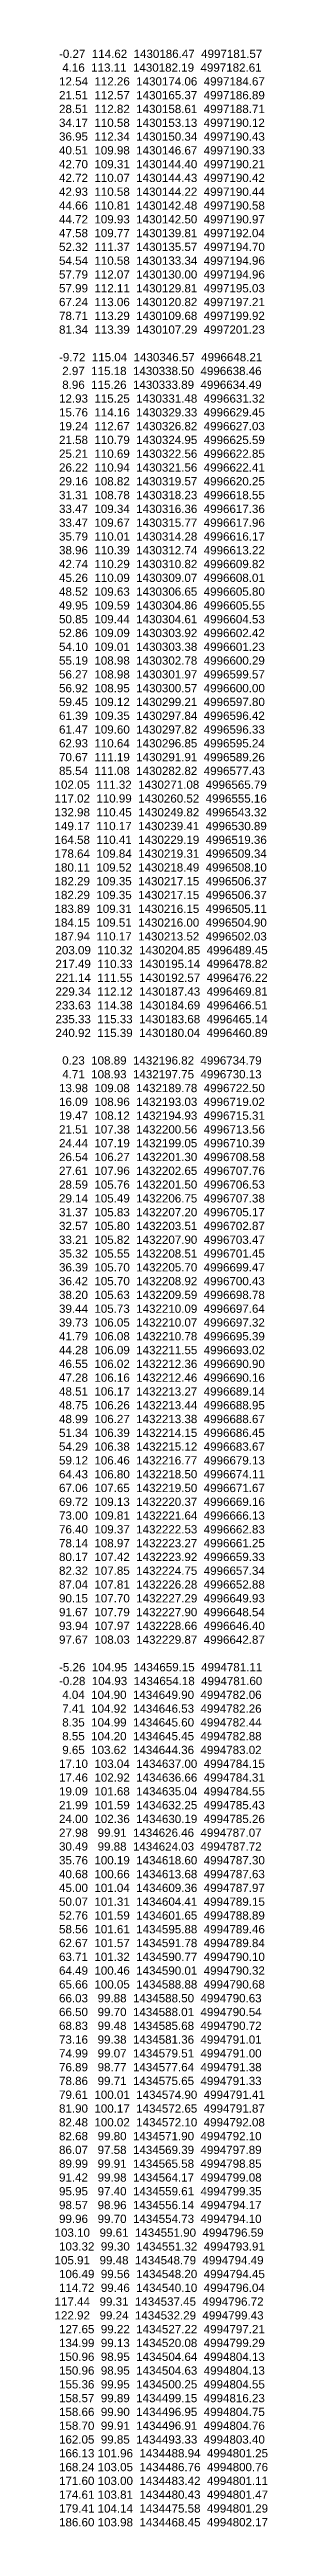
# Model space of a CAD drawing. Header units: millimetres. Extents: x -4102225 to 9709333, y -443196 to 2258209.
# Drawn here: x 2058928 to 2071738, y 492924 to 642965 of the extents above; entities that cross this region are included whole.
import ezdxf

# ---------------------------------------------------------------- set-up
doc = ezdxf.new("R2010")
doc.units = ezdxf.units.MM
doc.layers.get('0').update_dxf_attribs({"lineweight": 0})
doc.styles.get("Standard").update_dxf_attribs({"font": 'arial.ttf'})

msp = doc.modelspace()

# ---------------------------------------------------------------- texts
for s, p in [(' -0.27  114.62  1430186.47  4997181.57', (2058951.051, 642457.985)), (' 12.54  112.26  1430174.06  4997184.67', (2058951.051, 640787.226)), ('  4.16  113.11  1430182.19  4997182.61', (2058951.051, 641622.606)), (' 21.51  112.57  1430165.37  4997186.89', (2058951.051, 639951.846)), (' 28.51  112.82  1430158.61  4997188.71', (2058951.051, 639116.467)), (' 34.17  110.58  1430153.13  4997190.12', (2058951.051, 638281.087)), (' 36.95  112.34  1430150.34  4997190.43', (2058951.051, 637445.707)), (' 40.51  109.98  1430146.67  4997190.33', (2058951.051, 636610.327)), (' 42.70  109.31  1430144.40  4997190.21', (2058951.051, 635774.948)), (' 42.72  110.07  1430144.43  4997190.42', (2058951.051, 634939.568)), (' 42.93  110.58  1430144.22  4997190.44', (2058951.051, 634104.188)), (' 44.66  110.81  1430142.48  4997190.58', (2058951.051, 633268.809)), (' 44.72  109.93  1430142.50  4997190.97', (2058951.051, 632433.429)), (' 47.58  109.77  1430139.81  4997192.04', (2058951.051, 631598.049)), (' 52.32  111.37  1430135.57  4997194.70', (2058951.051, 630762.669)), (' 54.54  110.58  1430133.34  4997194.96', (2058951.051, 629927.29)), (' 57.79  112.07  1430130.00  4997194.96', (2058951.051, 629091.91)), (' 57.99  112.11  1430129.81  4997195.03', (2058951.051, 628256.53)), (' 67.24  113.06  1430120.82  4997197.21', (2058951.051, 627421.151)), (' 81.34  113.39  1430107.29  4997201.23', (2058951.051, 625750.391)), (' 78.71  113.29  1430109.68  4997199.92', (2058951.051, 626585.771)), (' -9.72  115.04  1430346.57  4996648.21', (2058951.051, 624081.678)), ('  8.96  115.26  1430333.89  4996634.49', (2058951.051, 622410.919)), ('  2.97  115.18  1430338.50  4996638.46', (2058951.051, 623246.298)), (' 12.93  115.25  1430331.48  4996631.32', (2058951.051, 621575.539)), (' 15.76  114.16  1430329.33  4996629.45', (2058951.051, 620740.159)), (' 19.24  112.67  1430326.82  4996627.03', (2058951.051, 619904.779)), (' 21.58  110.79  1430324.95  4996625.59', (2058951.051, 619069.4)), (' 25.21  110.69  1430322.56  4996622.85', (2058951.051, 618234.02)), (' 26.22  110.94  1430321.56  4996622.41', (2058951.051, 617398.64)), (' 29.16  108.82  1430319.57  4996620.25', (2058951.051, 616563.261)), (' 31.31  108.78  1430318.23  4996618.55', (2058951.051, 615727.881)), (' 33.47  109.34  1430316.36  4996617.36', (2058951.051, 614892.501)), (' 33.47  109.67  1430315.77  4996617.96', (2058951.051, 614057.121)), (' 35.79  110.01  1430314.28  4996616.17', (2058951.051, 613221.742)), (' 38.96  110.39  1430312.74  4996613.22', (2058951.051, 612386.362)), (' 42.74  110.29  1430310.82  4996609.82', (2058951.051, 611550.982)), (' 45.26  110.09  1430309.07  4996608.01', (2058951.051, 610715.603)), (' 48.52  109.63  1430306.65  4996605.80', (2058951.051, 609880.223)), (' 49.95  109.59  1430304.86  4996605.55', (2058951.051, 609044.843)), (' 50.85  109.44  1430304.61  4996604.53', (2058951.051, 608209.463)), (' 52.86  109.09  1430303.92  4996602.42', (2058951.051, 607374.084)), (' 54.10  109.01  1430303.38  4996601.23', (2058951.051, 606538.704)), (' 55.19  108.98  1430302.78  4996600.29', (2058951.051, 605703.324)), (' 56.27  108.98  1430301.97  4996599.57', (2058951.051, 604867.945)), (' 56.92  108.95  1430300.57  4996600.00', (2058951.051, 604032.565)), (' 59.45  109.12  1430299.21  4996597.80', (2058951.051, 603197.185)), (' 61.39  109.35  1430297.84  4996596.42', (2058951.051, 602361.805)), (' 61.47  109.60  1430297.82  4996596.33', (2058951.051, 601526.426)), (' 62.93  110.64  1430296.85  4996595.24', (2058951.051, 600691.046)), (' 70.67  111.19  1430291.91  4996589.26', (2058951.051, 599855.666)), ('102.05  111.32  1430271.08  4996565.79', (2058874.994, 598184.907)), (' 85.54  111.08  1430282.82  4996577.43', (2058951.051, 599020.287)), ('117.02  110.99  1430260.52  4996555.16', (2058874.994, 597349.527)), ('132.98  110.45  1430249.82  4996543.32', (2058874.994, 596514.147)), ('149.17  110.17  1430239.41  4996530.89', (2058874.994, 595678.768)), ('164.58  110.41  1430229.19  4996519.36', (2058874.994, 594843.388)), ('178.64  109.84  1430219.31  4996509.34', (2058874.994, 594008.008)), ('180.11  109.52  1430218.49  4996508.10', (2058874.994, 593172.629)), ('182.29  109.35  1430217.15  4996506.37', (2058874.994, 592337.249)), ('182.29  109.35  1430217.15  4996506.37', (2058874.994, 591501.869)), ('183.89  109.31  1430216.15  4996505.11', (2058874.994, 590666.489)), ('184.15  109.51  1430216.00  4996504.90', (2058874.994, 589831.11)), ('187.94  110.17  1430213.52  4996502.03', (2058874.994, 588995.73)), ('203.09  110.32  1430204.85  4996489.45', (2058930.587, 588160.35)), ('217.49  110.33  1430195.14  4996478.82', (2058930.587, 587324.97)), ('221.14  111.55  1430192.57  4996476.22', (2058930.587, 586489.591)), ('229.34  112.12  1430187.43  4996469.81', (2058930.587, 585654.211)), ('233.63  114.38  1430184.69  4996466.51', (2058930.587, 584818.831)), ('235.33  115.33  1430183.68  4996465.14', (2058930.587, 583983.452)), ('240.92  115.39  1430180.04  4996460.89', (2058930.587, 583148.072)), ('  4.71  108.93  1432197.75  4996730.13', (2058951.051, 580643.979)), ('  0.23  108.89  1432196.82  4996734.79', (2058951.051, 581479.359)), (' 13.98  109.08  1432189.78  4996722.50', (2058951.051, 579808.599)), (' 16.09  108.96  1432193.03  4996719.02', (2058951.051, 578973.22)), (' 21.51  107.38  1432200.56  4996713.56', (2058951.051, 577302.46)), (' 19.47  108.12  1432194.93  4996715.31', (2058951.051, 578137.84)), (' 24.44  107.19  1432199.05  4996710.39', (2058951.051, 576467.081)), (' 26.54  106.27  1432201.30  4996708.58', (2058951.051, 575631.701)), (' 27.61  107.96  1432202.65  4996707.76', (2058951.051, 574796.321)), (' 28.59  105.76  1432201.50  4996706.53', (2058951.051, 573960.941)), (' 29.14  105.49  1432206.75  4996707.38', (2058951.051, 573125.562)), (' 31.37  105.83  1432207.20  4996705.17', (2058951.051, 572290.182)), (' 32.57  105.80  1432203.51  4996702.87', (2058951.051, 571454.802)), (' 33.21  105.82  1432207.90  4996703.47', (2058951.051, 570619.423)), (' 35.32  105.55  1432208.51  4996701.45', (2058951.051, 569784.043)), (' 36.39  105.70  1432205.70  4996699.47', (2058951.051, 568948.663)), (' 36.42  105.70  1432208.92  4996700.43', (2058951.051, 568113.283)), (' 38.20  105.63  1432209.59  4996698.78', (2058951.051, 567277.904)), (' 39.44  105.73  1432210.09  4996697.64', (2058951.051, 566442.524)), (' 39.73  106.05  1432210.07  4996697.32', (2058951.051, 565607.144)), (' 41.79  106.08  1432210.78  4996695.39', (2058951.051, 564771.764)), (' 44.28  106.09  1432211.55  4996693.02', (2058951.051, 563936.385)), (' 46.55  106.02  1432212.36  4996690.90', (2058951.051, 563101.005)), (' 47.28  106.16  1432212.46  4996690.16', (2058951.051, 562265.625)), (' 48.51  106.17  1432213.27  4996689.14', (2058951.051, 561430.246)), (' 48.75  106.26  1432213.44  4996688.95', (2058951.051, 560594.866)), (' 48.99  106.27  1432213.38  4996688.67', (2058951.051, 559759.486)), (' 51.34  106.39  1432214.15  4996686.45', (2058951.051, 558924.106)), (' 54.29  106.38  1432215.12  4996683.67', (2058951.051, 558088.727)), (' 59.12  106.46  1432216.77  4996679.13', (2058951.051, 557253.347)), (' 64.43  106.80  1432218.50  4996674.11', (2058951.051, 556417.967)), (' 67.06  107.65  1432219.50  4996671.67', (2058951.051, 555582.588)), (' 69.72  109.13  1432220.37  4996669.16', (2058951.051, 554747.208)), (' 73.00  109.81  1432221.64  4996666.13', (2058951.051, 553911.828)), (' 76.40  109.37  1432222.53  4996662.83', (2058951.051, 553076.448)), (' 78.14  108.97  1432223.27  4996661.25', (2058951.051, 552241.069)), (' 80.17  107.42  1432223.92  4996659.33', (2058951.051, 551405.689)), (' 82.32  107.85  1432224.75  4996657.34', (2058951.051, 550570.309)), (' 87.04  107.81  1432226.28  4996652.88', (2058951.051, 549734.93)), (' 90.15  107.70  1432227.29  4996649.93', (2058951.051, 548899.55)), (' 91.67  107.79  1432227.90  4996648.54', (2058951.051, 548064.17)), (' 93.94  107.97  1432228.66  4996646.40', (2058951.051, 547228.79)), (' 97.67  108.03  1432229.87  4996642.87', (2058951.051, 546393.411)), (' -5.26  104.95  1434659.15  4994781.11', (2058951.051, 544724.698)), (' -0.28  104.93  1434654.18  4994781.60', (2058951.051, 543889.318)), ('  4.04  104.90  1434649.90  4994782.06', (2058951.051, 543053.938)), ('  8.35  104.99  1434645.60  4994782.44', (2058951.051, 541383.179)), ('  7.41  104.92  1434646.53  4994782.26', (2058951.051, 542218.558)), ('  8.55  104.20  1434645.45  4994782.88', (2058951.051, 540547.799)), ('  9.65  103.62  1434644.36  4994783.02', (2058951.051, 539712.419)), (' 17.10  103.04  1434637.00  4994784.15', (2058951.051, 538877.04)), (' 17.46  102.92  1434636.66  4994784.31', (2058951.051, 538041.66)), (' 19.09  101.68  1434635.04  4994784.55', (2058951.051, 537206.28)), (' 21.99  101.59  1434632.25  4994785.43', (2058951.051, 536370.9)), (' 24.00  102.36  1434630.19  4994785.26', (2058951.051, 535535.521)), (' 30.49   99.88  1434624.03  4994787.72', (2058951.051, 533864.761)), (' 27.98   99.91  1434626.46  4994787.07', (2058951.051, 534700.141)), (' 40.68  100.66  1434613.68  4994787.63', (2058951.051, 532194.002)), (' 35.76  100.19  1434618.60  4994787.30', (2058951.051, 533029.382)), (' 45.00  101.04  1434609.36  4994787.97', (2058951.051, 531358.622)), (' 50.07  101.31  1434604.41  4994789.15', (2058951.051, 530523.242)), (' 52.76  101.59  1434601.65  4994788.89', (2058951.051, 529687.863)), (' 58.56  101.61  1434595.88  4994789.46', (2058951.051, 528852.483)), (' 62.67  101.57  1434591.78  4994789.84', (2058951.051, 528017.103)), (' 63.71  101.32  1434590.77  4994790.10', (2058951.051, 527181.724)), (' 64.49  100.46  1434590.01  4994790.32', (2058951.051, 526346.344)), (' 65.66  100.05  1434588.88  4994790.68', (2058951.051, 525510.964)), (' 66.03   99.88  1434588.50  4994790.63', (2058951.051, 524675.584)), (' 66.50   99.70  1434588.01  4994790.54', (2058951.051, 523840.205)), (' 68.83   99.48  1434585.68  4994790.72', (2058951.051, 523004.825)), (' 73.16   99.38  1434581.36  4994791.01', (2058951.051, 522169.445)), (' 74.99   99.07  1434579.51  4994791.00', (2058951.051, 521334.066)), (' 76.89   98.77  1434577.64  4994791.38', (2058951.051, 520498.686)), (' 78.86   99.71  1434575.65  4994791.33', (2058951.051, 519663.306)), (' 79.61  100.01  1434574.90  4994791.41', (2058951.051, 518827.926)), (' 81.90  100.17  1434572.65  4994791.87', (2058951.051, 517992.547)), (' 82.48  100.02  1434572.10  4994792.08', (2058951.051, 517157.167)), (' 82.68   99.80  1434571.90  4994792.10', (2058951.051, 516321.787)), (' 86.07   97.58  1434569.39  4994797.89', (2058951.051, 515486.408)), (' 89.99   99.91  1434565.58  4994798.85', (2058951.051, 514651.028)), (' 91.42   99.98  1434564.17  4994799.08', (2058951.051, 513815.648)), (' 95.95   97.40  1434559.61  4994799.35', (2058951.051, 512980.268)), (' 98.57   98.96  1434556.14  4994794.17', (2058951.051, 512144.889)), (' 99.96   99.70  1434554.73  4994794.10', (2058951.051, 511309.509)), ('103.10   99.61  1434551.90  4994796.59', (2058874.994, 510474.129)), (' 103.32  99.30  1434551.32  4994793.91', (2058951.051, 509638.749)), ('105.91   99.48  1434548.79  4994794.49', (2058874.994, 508803.37)), (' 106.49  99.56  1434548.20  4994794.45', (2058951.051, 507967.99)), (' 114.72  99.46  1434540.10  4994796.04', (2058951.051, 507132.61)), ('117.44   99.31  1434537.45  4994796.72', (2058874.994, 506297.231)), ('122.92   99.24  1434532.29  4994799.43', (2058874.994, 505461.851)), (' 127.65  99.22  1434527.22  4994797.21', (2058951.051, 504626.471)), (' 134.99  99.13  1434520.08  4994799.29', (2058951.051, 503791.091)), (' 150.96  98.95  1434504.64  4994804.13', (2058951.051, 502955.712)), (' 150.96  98.95  1434504.63  4994804.13', (2058951.051, 502120.332)), (' 155.36  99.95  1434500.25  4994804.55', (2058951.051, 501284.952)), (' 158.57  99.89  1434499.15  4994816.23', (2058951.051, 500449.573)), (' 158.66  99.90  1434496.95  4994804.75', (2058951.051, 499614.193)), (' 158.70  99.91  1434496.91  4994804.76', (2058951.051, 498778.813)), (' 162.05  99.85  1434493.33  4994803.40', (2058951.051, 497943.433)), (' 166.13 101.96  1434488.94  4994801.25', (2058951.051, 497108.054)), (' 168.24 103.05  1434486.76  4994800.76', (2058951.051, 496272.674)), (' 171.60 103.00  1434483.42  4994801.11', (2058951.051, 495437.294)), (' 174.61 103.81  1434480.43  4994801.47', (2058951.051, 494601.915)), (' 179.41 104.14  1434475.58  4994801.29', (2058951.051, 493766.535)), (' 186.60 103.98  1434468.45  4994802.17', (2058951.051, 492931.155))]:
    msp.add_text(s, height=500).set_placement(p)

doc.saveas('drawing.dxf')
